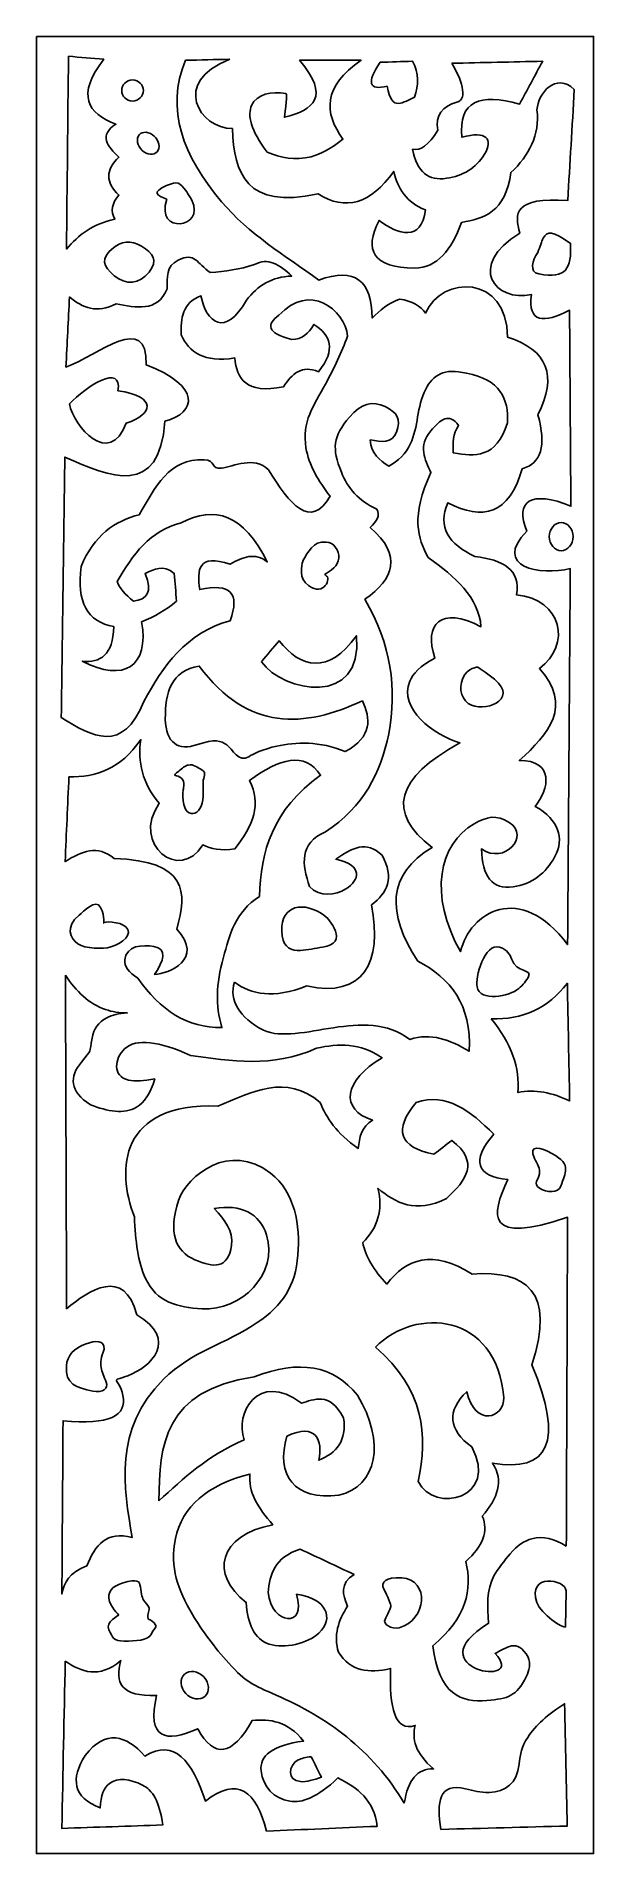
# Model space of a CAD drawing. Header units: centimetres. Extents: x -1.31 to 1.31, y -4.26 to 4.26.
import ezdxf

# ---------------------------------------------------------------- set-up
doc = ezdxf.new("R2010")
doc.units = ezdxf.units.CM
doc.header["$MEASUREMENT"] = 0
doc.layers.add('Layer 1', color=7, linetype='Continuous')

msp = doc.modelspace()

# ---------------------------------------------------------------- linework, layer by layer
at = {"layer": 'Layer 1', "color": 240}
for points, knots in [([(-1.30573, 4.26053), (-1.30573, 4.26053), (1.30573, 4.26053), (1.30573, 4.26053), (1.30573, 4.26053), (1.30573, 4.26053), (1.30573, -4.26053), (1.30573, -4.26053), (1.30573, -4.26053), (1.30573, -4.26053), (-1.30573, -4.26053), (-1.30573, -4.26053), (-1.30573, -4.26053), (-1.30573, -4.26053), (-1.30573, 4.26053), (-1.30573, 4.26053)], [0, 0, 0, 0, 0.2, 0.2, 0.2, 0.2, 0.4, 0.4, 0.4, 0.4, 0.6, 0.6, 0.6, 0.6, 1, 1, 1, 1]), ([(-1.15518, 4.16715), (-1.10004, 4.16248), (-1.04488, 4.15779), (-0.98971, 4.15309), (-0.98971, 4.15309), (-1.11877, 3.98569), (-1.06699, 3.89883), (-0.93297, 3.84855), (-0.93297, 3.84855), (-1.01361, 3.79702), (-0.97475, 3.7455), (-0.91879, 3.69393), (-0.91879, 3.69393), (-0.98227, 3.6346), (-0.98229, 3.57526), (-0.91879, 3.51589), (-0.91879, 3.51589), (-0.95233, 3.47842), (-0.95863, 3.44095), (-0.9377, 3.40344), (-0.9377, 3.40344), (-1.03889, 3.38199), (-1.10888, 3.32948), (-1.16464, 3.26288), (-1.16464, 3.26288), (-1.16147, 3.56432), (-1.15832, 3.86574), (-1.15518, 4.16715)], [0, 0, 0, 0, 0.125, 0.125, 0.125, 0.125, 0.25, 0.25, 0.25, 0.25, 0.375, 0.375, 0.375, 0.375, 0.5, 0.5, 0.5, 0.5, 0.625, 0.625, 0.625, 0.625, 0.75, 0.75, 0.75, 0.75, 1, 1, 1, 1]), ([(-0.39872, 4.15309), (-0.46804, 4.15155), (-0.53739, 4.14998), (-0.60674, 4.14841), (-0.60674, 4.14841), (-0.70299, 3.91886), (-0.61847, 3.69923), (-0.43795, 3.48485), (-0.43795, 3.48485), (-0.31177, 3.33503), (-0.14064, 3.23299), (0.01734, 3.11763), (0.01734, 3.11763), (0.18648, 3.17912), (0.26736, 3.11607), (0.26792, 2.93959), (0.26792, 2.93959), (0.30332, 2.9764), (0.3438, 3.00812), (0.39557, 3.02861), (0.39557, 3.02861), (0.45725, 3.02046), (0.49362, 2.99557), (0.5185, 2.96302), (0.5185, 2.96302), (0.59289, 3.14094), (0.90299, 3.14455), (0.90146, 2.85057), (0.90146, 2.85057), (1.09038, 2.78989), (1.13812, 2.66834), (1.04469, 2.48594), (1.04469, 2.48594), (1.08454, 2.34094), (1.05995, 2.25678), (0.97093, 2.23342), (0.97093, 2.23342), (0.91065, 2.01757), (0.78631, 1.988), (0.62224, 2.07393), (0.62224, 2.07393), (0.57275, 1.96061), (0.62602, 1.87989), (0.74964, 1.82141), (0.74964, 1.82141), (0.88111, 1.80667), (0.96493, 1.75972), (0.9441, 1.64199), (0.9441, 1.64199), (1.15708, 1.62198), (1.20383, 1.40696), (1.05139, 1.29644), (1.05139, 1.29644), (1.20958, 1.12108), (1.09509, 0.9909), (0.95752, 0.8645), (0.95752, 0.8645), (1.12085, 0.86839), (1.09969, 0.72866), (1.03103, 0.65017), (1.03103, 0.65017), (1.14487, 0.58646), (1.16925, 0.49993), (1.12384, 0.41429), (1.12384, 0.41429), (1.0827, 0.33671), (1.01611, 0.28522), (0.92855, 0.27226), (0.92855, 0.27226), (0.82884, 0.2575), (0.78422, 0.32399), (0.78014, 0.45018), (0.78014, 0.45018), (0.88692, 0.37528), (1.01115, 0.50987), (0.91008, 0.57456), (0.91008, 0.57456), (0.84969, 0.61324), (0.80472, 0.60229), (0.74603, 0.56844), (0.74603, 0.56844), (0.58162, 0.47352), (0.53044, 0.23516), (0.68197, -0.03086), (0.68197, -0.03086), (0.72401, 0.15314), (0.96295, 0.29967), (1.18375, 0.00157), (1.18375, 0.00157), (1.18796, 0.58946), (1.1922, 1.17733), (1.19643, 1.76519), (1.19643, 1.76519), (1.0564, 1.73118), (0.83006, 1.77043), (0.99196, 1.94114), (0.99196, 1.94114), (0.93341, 2.08062), (1.01461, 2.13444), (1.19892, 2.05761), (1.19892, 2.05761), (1.19686, 2.36374), (1.19481, 2.66986), (1.19277, 2.97597), (1.19277, 2.97597), (1.07261, 2.91494), (0.99571, 2.91517), (1.01405, 3.05011), (1.01405, 3.05011), (0.84624, 3.01177), (0.70694, 3.18356), (0.96002, 3.33842), (0.96002, 3.33842), (0.93264, 3.42901), (0.93352, 3.5086), (1.18446, 3.49082), (1.18446, 3.49082), (1.19472, 3.66424), (1.20497, 3.83764), (1.21525, 4.01105), (1.21525, 4.01105), (1.12866, 4.09477), (1.04517, 3.99326), (1.04004, 3.91661), (1.04004, 3.91661), (1.05509, 3.79623), (1.00212, 3.70273), (0.91829, 3.62149), (0.91829, 3.62149), (0.89204, 3.43642), (0.79244, 3.40584), (0.68667, 3.38834), (0.68667, 3.38834), (0.64122, 3.25684), (0.57167, 3.17709), (0.46693, 3.17291), (0.46693, 3.17291), (0.27382, 3.17695), (0.22671, 3.256), (0.30063, 3.39719), (0.30063, 3.39719), (0.3901, 3.33088), (0.49886, 3.295), (0.5174, 3.44737), (0.5174, 3.44737), (0.42895, 3.47983), (0.38811, 3.54597), (0.36894, 3.62739), (0.36894, 3.62739), (0.26055, 3.47484), (0.14228, 3.43988), (0.01416, 3.52247), (0.01416, 3.52247), (-0.32171, 3.44833), (-0.37885, 3.61688), (-0.38738, 3.82772), (-0.38738, 3.82772), (-0.53864, 3.82783), (-0.67845, 4.04548), (-0.39872, 4.15309)], [0, 0, 0, 0, 0.0243902, 0.0243902, 0.0243902, 0.0243902, 0.0487805, 0.0487805, 0.0487805, 0.0487805, 0.0731707, 0.0731707, 0.0731707, 0.0731707, 0.097561, 0.097561, 0.097561, 0.097561, 0.1219512, 0.1219512, 0.1219512, 0.1219512, 0.1463415, 0.1463415, 0.1463415, 0.1463415, 0.1707317, 0.1707317, 0.1707317, 0.1707317, 0.195122, 0.195122, 0.195122, 0.195122, 0.2195122, 0.2195122, 0.2195122, 0.2195122, 0.2439024, 0.2439024, 0.2439024, 0.2439024, 0.2682927, 0.2682927, 0.2682927, 0.2682927, 0.2926829, 0.2926829, 0.2926829, 0.2926829, 0.3170732, 0.3170732, 0.3170732, 0.3170732, 0.3414634, 0.3414634, 0.3414634, 0.3414634, 0.3658537, 0.3658537, 0.3658537, 0.3658537, 0.3902439, 0.3902439, 0.3902439, 0.3902439, 0.4146341, 0.4146341, 0.4146341, 0.4146341, 0.4390244, 0.4390244, 0.4390244, 0.4390244, 0.4634146, 0.4634146, 0.4634146, 0.4634146, 0.4878049, 0.4878049, 0.4878049, 0.4878049, 0.5121951, 0.5121951, 0.5121951, 0.5121951, 0.5365854, 0.5365854, 0.5365854, 0.5365854, 0.5609756, 0.5609756, 0.5609756, 0.5609756, 0.5853659, 0.5853659, 0.5853659, 0.5853659, 0.6097561, 0.6097561, 0.6097561, 0.6097561, 0.6341463, 0.6341463, 0.6341463, 0.6341463, 0.6585366, 0.6585366, 0.6585366, 0.6585366, 0.6829268, 0.6829268, 0.6829268, 0.6829268, 0.7073171, 0.7073171, 0.7073171, 0.7073171, 0.7317073, 0.7317073, 0.7317073, 0.7317073, 0.7560976, 0.7560976, 0.7560976, 0.7560976, 0.7804878, 0.7804878, 0.7804878, 0.7804878, 0.804878, 0.804878, 0.804878, 0.804878, 0.8292683, 0.8292683, 0.8292683, 0.8292683, 0.8536585, 0.8536585, 0.8536585, 0.8536585, 0.8780488, 0.8780488, 0.8780488, 0.8780488, 0.902439, 0.902439, 0.902439, 0.902439, 0.9268293, 0.9268293, 0.9268293, 0.9268293, 0.9512195, 0.9512195, 0.9512195, 0.9512195, 1, 1, 1, 1]), ([(-0.07249, 4.14841), (0.02363, 4.14841), (0.11976, 4.14841), (0.21591, 4.14841), (0.21591, 4.14841), (0.03656, 4.02506), (0.04174, 3.90168), (0.13081, 3.77827), (0.13081, 3.77827), (0.07624, 3.73336), (0.02703, 3.70803), (-0.01851, 3.696), (-0.01851, 3.696), (-0.0944, 3.67594), (-0.16014, 3.69277), (-0.22378, 3.71736), (-0.22378, 3.71736), (-0.30291, 3.82072), (-0.31686, 3.89212), (-0.2968, 3.93683), (-0.2968, 3.93683), (-0.27335, 3.98908), (-0.20336, 4.00478), (-0.1367, 3.99238), (-0.1367, 3.99238), (-0.13006, 3.99114), (-0.13204, 3.96122), (-0.14341, 3.88134), (-0.14341, 3.88134), (-0.00469, 3.91466), (0.07202, 3.97801), (-0.07249, 4.14841)], [0, 0, 0, 0, 0.1111111, 0.1111111, 0.1111111, 0.1111111, 0.2222222, 0.2222222, 0.2222222, 0.2222222, 0.3333333, 0.3333333, 0.3333333, 0.3333333, 0.4444444, 0.4444444, 0.4444444, 0.4444444, 0.5555556, 0.5555556, 0.5555556, 0.5555556, 0.6666667, 0.6666667, 0.6666667, 0.6666667, 0.7777778, 0.7777778, 0.7777778, 0.7777778, 1, 1, 1, 1]), ([(0.33884, 4.02659), (0.35811, 3.89993), (0.41617, 3.95576), (0.46649, 3.97505), (0.46649, 3.97505), (0.48554, 4.03129), (0.48873, 4.08754), (0.45704, 4.14372), (0.45704, 4.14372), (0.40659, 4.14218), (0.35616, 4.14061), (0.30574, 4.13904), (0.30574, 4.13904), (0.24062, 4.04392), (0.25164, 4.00644), (0.33884, 4.02659)], [0, 0, 0, 0, 0.2, 0.2, 0.2, 0.2, 0.4, 0.4, 0.4, 0.4, 0.6, 0.6, 0.6, 0.6, 1, 1, 1, 1]), ([(0.64143, 4.13435), (0.78325, 4.13749), (0.92509, 4.14061), (1.06694, 4.14372), (1.06694, 4.14372), (1.03068, 4.07658), (0.99443, 4.00942), (0.9582, 3.94225), (0.9582, 3.94225), (0.77316, 3.99548), (0.67064, 3.95792), (0.6887, 3.78764), (0.6887, 3.78764), (0.80412, 3.82016), (0.83717, 3.77696), (0.79439, 3.70831), (0.79439, 3.70831), (0.75272, 3.64149), (0.69467, 3.60662), (0.61649, 3.59482), (0.61649, 3.59482), (0.53313, 3.58222), (0.47728, 3.62256), (0.45704, 3.73141), (0.45704, 3.73141), (0.49279, 3.72146), (0.53219, 3.75113), (0.57523, 3.82043), (0.57523, 3.82043), (0.56294, 3.8907), (0.597, 3.93333), (0.66511, 3.95165), (0.66511, 3.95165), (0.72049, 3.96655), (0.68285, 4.06438), (0.64143, 4.13435)], [0, 0, 0, 0, 0.1, 0.1, 0.1, 0.1, 0.2, 0.2, 0.2, 0.2, 0.3, 0.3, 0.3, 0.3, 0.4, 0.4, 0.4, 0.4, 0.5, 0.5, 0.5, 0.5, 0.6, 0.6, 0.6, 0.6, 0.7, 0.7, 0.7, 0.7, 0.8, 0.8, 0.8, 0.8, 1, 1, 1, 1]), ([(-0.85521, 4.05606), (-0.82726, 4.05606), (-0.80445, 4.0338), (-0.80445, 4.00648), (-0.80445, 4.00648), (-0.80445, 3.97918), (-0.82726, 3.95692), (-0.85521, 3.95692), (-0.85521, 3.95692), (-0.88316, 3.95692), (-0.90596, 3.97918), (-0.90596, 4.00648), (-0.90596, 4.00648), (-0.90596, 4.0338), (-0.88316, 4.05606), (-0.85521, 4.05606)], [0, 0, 0, 0, 0.2, 0.2, 0.2, 0.2, 0.4, 0.4, 0.4, 0.4, 0.6, 0.6, 0.6, 0.6, 1, 1, 1, 1]), ([(-0.78171, 3.80861), (-0.75376, 3.80071), (-0.73095, 3.772), (-0.73095, 3.74467), (-0.73095, 3.74467), (-0.73095, 3.71737), (-0.75376, 3.70157), (-0.78171, 3.70947), (-0.78171, 3.70947), (-0.80966, 3.71739), (-0.83246, 3.7461), (-0.83246, 3.7734), (-0.83246, 3.7734), (-0.83246, 3.80071), (-0.80966, 3.81653), (-0.78171, 3.80861)], [0, 0, 0, 0, 0.2, 0.2, 0.2, 0.2, 0.4, 0.4, 0.4, 0.4, 0.6, 0.6, 0.6, 0.6, 1, 1, 1, 1]), ([(-0.69409, 3.49708), (-0.75118, 3.32864), (-0.51114, 3.35962), (-0.57753, 3.49169), (-0.57753, 3.49169), (-0.58589, 3.50777), (-0.59378, 3.52043), (-0.60132, 3.53078), (-0.60132, 3.53078), (-0.63663, 3.57934), (-0.64287, 3.58286), (-0.69559, 3.5607), (-0.69559, 3.5607), (-0.76808, 3.53017), (-0.73937, 3.51256), (-0.69409, 3.49708)], [0, 0, 0, 0, 0.2, 0.2, 0.2, 0.2, 0.4, 0.4, 0.4, 0.4, 0.6, 0.6, 0.6, 0.6, 1, 1, 1, 1]), ([(1.04441, 3.24749), (1.01892, 3.20959), (1.00192, 3.15485), (1.04866, 3.14643), (1.04866, 3.14643), (1.17786, 3.12316), (1.20283, 3.1705), (1.19737, 3.2896), (1.19737, 3.2896), (1.11227, 3.34931), (1.08756, 3.34888), (1.06966, 3.31402), (1.06966, 3.31402), (1.06151, 3.29816), (1.05476, 3.27517), (1.04441, 3.24749)], [0, 0, 0, 0, 0.2, 0.2, 0.2, 0.2, 0.4, 0.4, 0.4, 0.4, 0.6, 0.6, 0.6, 0.6, 1, 1, 1, 1]), ([(-1.15061, 3.03918), (-1.15605, 2.92928), (-1.1615, 2.81938), (-1.16697, 2.70947), (-1.16697, 2.70947), (-1.01426, 2.76614), (-0.78471, 2.97259), (-0.79064, 2.72028), (-0.79064, 2.72028), (-0.53144, 2.62106), (-0.55502, 2.49643), (-0.70337, 2.45544), (-0.70337, 2.45544), (-0.72839, 2.0973), (-0.95857, 2.19111), (-1.17243, 2.28788), (-1.17243, 2.28788), (-1.17786, 1.88072), (-1.18332, 1.47353), (-1.18879, 1.06635), (-1.18879, 1.06635), (-1.04395, 0.97594), (-0.9006, 0.89604), (-0.80155, 1.14202), (-0.80155, 1.14202), (-0.71141, 1.30884), (-0.60651, 1.46211), (-0.39794, 1.52037), (-0.39794, 1.52037), (-0.34997, 1.65009), (-0.39725, 1.69875), (-0.53975, 1.66631), (-0.53975, 1.66631), (-0.55396, 1.7602), (-0.54774, 1.83604), (-0.39794, 1.78522), (-0.39794, 1.78522), (-0.33977, 1.81933), (-0.28163, 1.84331), (-0.22341, 1.79603), (-0.22341, 1.79603), (-0.33388, 2.01997), (-0.47124, 2.0621), (-0.62702, 1.9798), (-0.62702, 1.9798), (-0.77258, 1.94443), (-0.85434, 1.82996), (-0.92699, 1.70414), (-0.92699, 1.70414), (-0.91516, 1.67352), (-0.88971, 1.64291), (-0.85063, 1.61226), (-0.85063, 1.61226), (-0.7888, 1.62007), (-0.75815, 1.65317), (-0.79609, 1.74198), (-0.79609, 1.74198), (-0.75353, 1.76208), (-0.71159, 1.78623), (-0.65974, 1.74198), (-0.65974, 1.74198), (-0.65611, 1.69875), (-0.65248, 1.65551), (-0.64883, 1.61226), (-0.64883, 1.61226), (-0.69829, 1.56972), (-0.75397, 1.53954), (-0.81246, 1.51497), (-0.81246, 1.51497), (-0.77584, 1.306), (-0.8953, 1.22882), (-1.09061, 1.3312), (-1.09061, 1.3312), (-1.00584, 1.32223), (-0.94655, 1.35825), (-0.94335, 1.49335), (-0.94335, 1.49335), (-1.06685, 1.515), (-1.11778, 1.60871), (-1.09607, 1.77441), (-1.09607, 1.77441), (-1.03581, 1.92137), (-0.93812, 1.98782), (-0.82336, 2.01763), (-0.82336, 2.01763), (-0.74954, 2.14441), (-0.68412, 2.28378), (-0.51949, 2.27537), (-0.51949, 2.27537), (-0.46322, 2.27255), (-0.49094, 2.23063), (-0.43821, 2.2364), (-0.43821, 2.2364), (-0.38172, 2.24264), (-0.28662, 2.29466), (-0.21796, 2.22843), (-0.21796, 2.22843), (-0.11937, 2.06664), (-0.02153, 1.94499), (0.07111, 2.10411), (0.07111, 2.10411), (0.01524, 2.17614), (-0.02867, 2.25043), (-0.04222, 2.33052), (-0.04222, 2.33052), (-0.06323, 2.45475), (-0.00548, 2.52846), (0.049, 2.63036), (0.049, 2.63036), (0.08911, 2.70538), (0.12516, 2.78041), (0.15292, 2.85541), (0.15292, 2.85541), (0.13786, 2.98015), (-0.02516, 3.10858), (-0.16887, 2.9527), (-0.16887, 2.9527), (-0.22698, 2.91004), (-0.22931, 2.87082), (-0.10888, 2.83919), (-0.10888, 2.83919), (-0.06183, 2.83772), (-0.03006, 2.86667), (-0.00525, 2.90946), (-0.00525, 2.90946), (0.07275, 2.85985), (0.10023, 2.79293), (0.01657, 2.68785), (0.01657, 2.68785), (-0.06118, 2.72046), (-0.10841, 2.67935), (-0.14705, 2.61759), (-0.14705, 2.61759), (-0.32565, 2.58142), (-0.36531, 2.65562), (-0.37613, 2.75271), (-0.37613, 2.75271), (-0.51939, 2.72953), (-0.58976, 2.77873), (-0.62702, 2.86081), (-0.62702, 2.86081), (-0.6297, 2.93878), (-0.62119, 3.01117), (-0.5343, 3.04458), (-0.5343, 3.04458), (-0.51033, 2.91782), (-0.41951, 2.84715), (-0.32159, 3.02296), (-0.32159, 3.02296), (-0.26901, 3.09195), (-0.20055, 3.13394), (-0.10888, 3.13646), (-0.10888, 3.13646), (-0.16479, 3.19053), (-0.22196, 3.2252), (-0.28341, 3.19051), (-0.28341, 3.19051), (-0.35252, 3.16744), (-0.4216, 3.159), (-0.49066, 3.15268), (-0.49066, 3.15268), (-0.55299, 3.19652), (-0.56345, 3.25015), (-0.64186, 3.211), (-0.64186, 3.211), (-0.69871, 3.18257), (-0.69321, 3.12881), (-0.69246, 3.07701), (-0.69246, 3.07701), (-0.7412, 2.96419), (-0.83826, 2.98953), (-0.93245, 3.00675), (-0.93245, 3.00675), (-1.02177, 2.95828), (-1.08925, 2.98784), (-1.15061, 3.03918)], [0, 0, 0, 0, 0.0222222, 0.0222222, 0.0222222, 0.0222222, 0.0444444, 0.0444444, 0.0444444, 0.0444444, 0.0666667, 0.0666667, 0.0666667, 0.0666667, 0.0888889, 0.0888889, 0.0888889, 0.0888889, 0.1111111, 0.1111111, 0.1111111, 0.1111111, 0.1333333, 0.1333333, 0.1333333, 0.1333333, 0.1555556, 0.1555556, 0.1555556, 0.1555556, 0.1777778, 0.1777778, 0.1777778, 0.1777778, 0.2, 0.2, 0.2, 0.2, 0.2222222, 0.2222222, 0.2222222, 0.2222222, 0.2444444, 0.2444444, 0.2444444, 0.2444444, 0.2666667, 0.2666667, 0.2666667, 0.2666667, 0.2888889, 0.2888889, 0.2888889, 0.2888889, 0.3111111, 0.3111111, 0.3111111, 0.3111111, 0.3333333, 0.3333333, 0.3333333, 0.3333333, 0.3555556, 0.3555556, 0.3555556, 0.3555556, 0.3777778, 0.3777778, 0.3777778, 0.3777778, 0.4, 0.4, 0.4, 0.4, 0.4222222, 0.4222222, 0.4222222, 0.4222222, 0.4444444, 0.4444444, 0.4444444, 0.4444444, 0.4666667, 0.4666667, 0.4666667, 0.4666667, 0.4888889, 0.4888889, 0.4888889, 0.4888889, 0.5111111, 0.5111111, 0.5111111, 0.5111111, 0.5333333, 0.5333333, 0.5333333, 0.5333333, 0.5555556, 0.5555556, 0.5555556, 0.5555556, 0.5777778, 0.5777778, 0.5777778, 0.5777778, 0.6, 0.6, 0.6, 0.6, 0.6222222, 0.6222222, 0.6222222, 0.6222222, 0.6444444, 0.6444444, 0.6444444, 0.6444444, 0.6666667, 0.6666667, 0.6666667, 0.6666667, 0.6888889, 0.6888889, 0.6888889, 0.6888889, 0.7111111, 0.7111111, 0.7111111, 0.7111111, 0.7333333, 0.7333333, 0.7333333, 0.7333333, 0.7555556, 0.7555556, 0.7555556, 0.7555556, 0.7777778, 0.7777778, 0.7777778, 0.7777778, 0.8, 0.8, 0.8, 0.8, 0.8222222, 0.8222222, 0.8222222, 0.8222222, 0.8444444, 0.8444444, 0.8444444, 0.8444444, 0.8666667, 0.8666667, 0.8666667, 0.8666667, 0.8888889, 0.8888889, 0.8888889, 0.8888889, 0.9111111, 0.9111111, 0.9111111, 0.9111111, 0.9333333, 0.9333333, 0.9333333, 0.9333333, 0.9555556, 0.9555556, 0.9555556, 0.9555556, 1, 1, 1, 1]), ([(-0.94067, 3.13833), (-0.88487, 3.09195), (-0.82448, 3.09874), (-0.77744, 3.15528), (-0.77744, 3.15528), (-0.73271, 3.209), (-0.76074, 3.2446), (-0.81264, 3.27681), (-0.81264, 3.27681), (-0.86272, 3.30789), (-0.91097, 3.29713), (-0.94502, 3.26894), (-0.94502, 3.26894), (-1.00482, 3.21944), (-0.9951, 3.18366), (-0.94067, 3.13833)], [0, 0, 0, 0, 0.2, 0.2, 0.2, 0.2, 0.4, 0.4, 0.4, 0.4, 0.6, 0.6, 0.6, 0.6, 1, 1, 1, 1]), ([(-0.92345, 2.59897), (-0.7342, 2.57017), (-0.76032, 2.48731), (-0.88421, 2.44729), (-0.88421, 2.44729), (-0.96313, 2.23696), (-1.13025, 2.43088), (-1.15107, 2.53674), (-1.15107, 2.53674), (-1.07254, 2.62039), (-0.90168, 2.73029), (-0.92345, 2.59897)], [0, 0, 0, 0, 0.25, 0.25, 0.25, 0.25, 0.5, 0.5, 0.5, 0.5, 1, 1, 1, 1]), ([(-0.37783, -0.1735), (-0.40239, -0.262), (-0.35709, -0.33754), (-0.24186, -0.40011), (-0.24186, -0.40011), (-0.07132, -0.47338), (0.23381, -0.27987), (0.44415, -0.44299), (0.44415, -0.44299), (0.542, -0.40987), (0.63308, -0.44449), (0.72226, -0.49811), (0.72226, -0.49811), (0.73527, -0.27927), (0.63418, -0.15576), (0.48123, -0.07551), (0.48123, -0.07551), (0.33612, 0.14849), (0.33641, 0.33226), (0.54922, 0.45734), (0.54922, 0.45734), (0.33445, 0.62063), (0.37771, 0.78396), (0.679, 0.94731), (0.679, 0.94731), (0.55564, 0.98673), (0.39109, 1.10463), (0.44451, 1.23754), (0.44451, 1.23754), (0.45798, 1.27107), (0.4908, 1.30765), (0.56158, 1.34541), (0.56158, 1.34541), (0.50785, 1.50419), (0.58885, 1.59093), (0.77789, 1.4924), (0.77789, 1.4924), (0.76777, 1.63049), (0.65644, 1.72673), (0.53067, 1.817), (0.53067, 1.817), (0.48055, 1.90658), (0.44851, 2.01051), (0.54304, 2.21511), (0.54304, 2.21511), (0.51546, 2.27741), (0.48238, 2.33905), (0.54304, 2.41109), (0.54304, 2.41109), (0.58628, 2.46236), (0.62953, 2.49926), (0.67282, 2.43559), (0.67282, 2.43559), (0.64648, 2.39869), (0.64547, 2.35342), (0.6481, 2.30698), (0.6481, 2.30698), (0.74921, 2.29097), (0.84882, 2.28073), (0.90149, 2.44784), (0.90149, 2.44784), (0.90905, 2.563), (0.86558, 2.6513), (0.7099, 2.68058), (0.7099, 2.68058), (0.6053, 2.70831), (0.55206, 2.67043), (0.51912, 2.60661), (0.51912, 2.60661), (0.47528, 2.52172), (0.48534, 2.42881), (0.44659, 2.34852), (0.44659, 2.34852), (0.42496, 2.30368), (0.39119, 2.2694), (0.34527, 2.24573), (0.34527, 2.24573), (0.30196, 2.27217), (0.26345, 2.30344), (0.25874, 2.36822), (0.25874, 2.36822), (0.31117, 2.35853), (0.36222, 2.35136), (0.38127, 2.40388), (0.38127, 2.40388), (0.40433, 2.46758), (0.38599, 2.49483), (0.3285, 2.52423), (0.3285, 2.52423), (0.26991, 2.55417), (0.21429, 2.538), (0.16171, 2.47568), (0.16171, 2.47568), (0.08375, 2.38333), (0.07857, 2.32878), (0.12349, 2.21665), (0.12349, 2.21665), (0.15295, 2.14311), (0.20453, 2.0831), (0.28964, 2.04362), (0.28964, 2.04362), (0.30633, 2.01501), (0.29001, 1.98643), (0.25874, 1.95787), (0.25874, 1.95787), (0.41254, 1.82408), (0.36829, 1.71658), (0.23402, 1.62102), (0.23402, 1.62102), (0.3578, 1.41073), (0.38468, 1.20044), (0.34527, 0.99018), (0.34527, 0.99018), (0.30829, 0.80815), (0.22707, 0.6468), (0.04861, 0.53083), (0.04861, 0.53083), (-0.07535, 0.47611), (-0.06039, 0.37794), (-0.02555, 0.2736), (-0.02555, 0.2736), (0.02205, 0.22408), (0.09566, 0.23293), (0.14448, 0.26266), (0.14448, 0.26266), (0.20797, 0.30131), (0.22962, 0.37528), (0.09806, 0.40221), (0.09806, 0.40221), (0.17015, 0.4549), (0.24223, 0.49206), (0.31436, 0.42059), (0.31436, 0.42059), (0.37278, 0.31515), (0.33964, 0.24374), (0.26492, 0.18785), (0.26492, 0.18785), (0.31772, -0.08273), (0.22574, -0.25038), (-0.03791, -0.19188), (-0.03791, -0.19188), (-0.19548, -0.2539), (-0.29895, -0.23264), (-0.37783, -0.1735)], [0, 0, 0, 0, 0.027027, 0.027027, 0.027027, 0.027027, 0.0540541, 0.0540541, 0.0540541, 0.0540541, 0.0810811, 0.0810811, 0.0810811, 0.0810811, 0.1081081, 0.1081081, 0.1081081, 0.1081081, 0.1351351, 0.1351351, 0.1351351, 0.1351351, 0.1621622, 0.1621622, 0.1621622, 0.1621622, 0.1891892, 0.1891892, 0.1891892, 0.1891892, 0.2162162, 0.2162162, 0.2162162, 0.2162162, 0.2432432, 0.2432432, 0.2432432, 0.2432432, 0.2702703, 0.2702703, 0.2702703, 0.2702703, 0.2972973, 0.2972973, 0.2972973, 0.2972973, 0.3243243, 0.3243243, 0.3243243, 0.3243243, 0.3513514, 0.3513514, 0.3513514, 0.3513514, 0.3783784, 0.3783784, 0.3783784, 0.3783784, 0.4054054, 0.4054054, 0.4054054, 0.4054054, 0.4324324, 0.4324324, 0.4324324, 0.4324324, 0.4594595, 0.4594595, 0.4594595, 0.4594595, 0.4864865, 0.4864865, 0.4864865, 0.4864865, 0.5135135, 0.5135135, 0.5135135, 0.5135135, 0.5405405, 0.5405405, 0.5405405, 0.5405405, 0.5675676, 0.5675676, 0.5675676, 0.5675676, 0.5945946, 0.5945946, 0.5945946, 0.5945946, 0.6216216, 0.6216216, 0.6216216, 0.6216216, 0.6486486, 0.6486486, 0.6486486, 0.6486486, 0.6756757, 0.6756757, 0.6756757, 0.6756757, 0.7027027, 0.7027027, 0.7027027, 0.7027027, 0.7297297, 0.7297297, 0.7297297, 0.7297297, 0.7567568, 0.7567568, 0.7567568, 0.7567568, 0.7837838, 0.7837838, 0.7837838, 0.7837838, 0.8108108, 0.8108108, 0.8108108, 0.8108108, 0.8378378, 0.8378378, 0.8378378, 0.8378378, 0.8648649, 0.8648649, 0.8648649, 0.8648649, 0.8918919, 0.8918919, 0.8918919, 0.8918919, 0.9189189, 0.9189189, 0.9189189, 0.9189189, 0.9459459, 0.9459459, 0.9459459, 0.9459459, 1, 1, 1, 1]), ([(1.15379, 1.98075), (1.18453, 1.98075), (1.20961, 1.95112), (1.20961, 1.9148), (1.20961, 1.9148), (1.20961, 1.8785), (1.18453, 1.84887), (1.15379, 1.84887), (1.15379, 1.84887), (1.12302, 1.84887), (1.09795, 1.8785), (1.09795, 1.9148), (1.09795, 1.9148), (1.09795, 1.95112), (1.12302, 1.98075), (1.15379, 1.98075)], [0, 0, 0, 0, 0.2, 0.2, 0.2, 0.2, 0.4, 0.4, 0.4, 0.4, 0.6, 0.6, 0.6, 0.6, 1, 1, 1, 1]), ([(-0.05627, 1.80114), (-0.05627, 1.80114), (-0.08037, 1.73426), (-0.04422, 1.69843), (-0.04422, 1.69843), (0.03358, 1.62134), (0.0759, 1.71367), (0.05461, 1.72948), (0.05461, 1.72948), (0.03533, 1.74381), (0.05461, 1.73665), (0.08835, 1.7677), (0.08835, 1.7677), (0.10267, 1.78088), (0.1098, 1.79741), (0.11114, 1.81399), (0.11114, 1.81399), (0.11411, 1.85046), (0.08922, 1.88724), (0.0522, 1.88952), (0.0522, 1.88952), (-0.01052, 1.89338), (-0.03108, 1.84394), (-0.05627, 1.80114)], [0, 0, 0, 0, 0.1428571, 0.1428571, 0.1428571, 0.1428571, 0.2857143, 0.2857143, 0.2857143, 0.2857143, 0.4285714, 0.4285714, 0.4285714, 0.4285714, 0.5714286, 0.5714286, 0.5714286, 0.5714286, 0.7142857, 0.7142857, 0.7142857, 0.7142857, 1, 1, 1, 1]), ([(-0.25122, 1.32837), (-0.22347, 1.36112), (-0.19571, 1.39387), (-0.16794, 1.42664), (-0.16794, 1.42664), (-0.06829, 1.29857), (0.06396, 1.26493), (0.19376, 1.44992), (0.19376, 1.44992), (0.22699, 1.11356), (-0.14953, 1.18392), (-0.25122, 1.32837)], [0, 0, 0, 0, 0.25, 0.25, 0.25, 0.25, 0.5, 0.5, 0.5, 0.5, 1, 1, 1, 1]), ([(-0.70141, 1.0594), (-0.69844, 0.94789), (-0.64166, 0.90809), (-0.55067, 0.93986), (-0.55067, 0.93986), (-0.47067, 0.96781), (-0.44068, 0.95779), (-0.4127, 0.93812), (-0.4127, 0.93812), (-0.38796, 0.92074), (-0.35618, 0.85089), (-0.31012, 0.88277), (-0.31012, 0.88277), (-0.29271, 0.89482), (-0.24452, 0.91802), (-0.17811, 0.93279), (-0.17811, 0.93279), (-0.09271, 0.95179), (0.02279, 0.95694), (0.14172, 0.90682), (0.14172, 0.90682), (0.27032, 0.97775), (0.26067, 1.06005), (0.22239, 1.14475), (0.22239, 1.14475), (-0.04989, 1.01898), (-0.31208, 0.99858), (-0.54267, 1.30768), (-0.54267, 1.30768), (-0.674, 1.28637), (-0.70214, 1.18419), (-0.70141, 1.0594)], [0, 0, 0, 0, 0.1111111, 0.1111111, 0.1111111, 0.1111111, 0.2222222, 0.2222222, 0.2222222, 0.2222222, 0.3333333, 0.3333333, 0.3333333, 0.3333333, 0.4444444, 0.4444444, 0.4444444, 0.4444444, 0.5555556, 0.5555556, 0.5555556, 0.5555556, 0.6666667, 0.6666667, 0.6666667, 0.6666667, 0.7777778, 0.7777778, 0.7777778, 0.7777778, 1, 1, 1, 1]), ([(0.76407, 1.30289), (0.76407, 1.30289), (0.75656, 1.30661), (0.81664, 1.26568), (0.81664, 1.26568), (0.9702, 1.16106), (0.81199, 1.09211), (0.73404, 1.12429), (0.73404, 1.12429), (0.68898, 1.1429), (0.67021, 1.19871), (0.69274, 1.2508), (0.69274, 1.2508), (0.71526, 1.30289), (0.76407, 1.30289), (0.76407, 1.30289)], [0, 0, 0, 0, 0.2, 0.2, 0.2, 0.2, 0.4, 0.4, 0.4, 0.4, 0.6, 0.6, 0.6, 0.6, 1, 1, 1, 1]), ([(-1.15308, 0.7888), (-1.02849, 0.78595), (-0.91207, 0.82353), (-0.81613, 0.96286), (-0.81613, 0.96286), (-0.83154, 0.85899), (-0.81035, 0.75884), (-0.7301, 0.66447), (-0.7301, 0.66447), (-0.86506, 0.46969), (-0.63151, 0.29249), (-0.52578, 0.46909), (-0.52578, 0.46909), (-0.4864, 0.4525), (-0.44345, 0.43945), (-0.37523, 0.45133), (-0.37523, 0.45133), (-0.2898, 0.55792), (-0.24917, 0.6645), (-0.30712, 0.77104), (-0.30712, 0.77104), (-0.16675, 0.87468), (-0.04727, 0.91021), (0.02624, 0.79591), (0.02624, 0.79591), (-0.20007, 0.63463), (-0.25439, 0.43628), (-0.26052, 0.22754), (-0.26052, 0.22754), (-0.37421, 0.15597), (-0.40202, 0.04207), (-0.42891, -0.05697), (-0.42891, -0.05697), (-0.46503, -0.19008), (-0.46693, -0.27814), (-0.43617, -0.38701), (-0.43617, -0.38701), (-0.59808, -0.39054), (-0.72595, -0.30408), (-0.83047, -0.15611), (-0.83047, -0.15611), (-0.87446, -0.12728), (-0.89488, -0.09843), (-0.89169, -0.06961), (-0.89169, -0.06961), (-0.88422, -0.002), (-0.80848, 0.00267), (-0.75516, -0.00685), (-0.75516, -0.00685), (-0.68931, -0.01861), (-0.70935, -0.07298), (-0.75161, -0.13835), (-0.75161, -0.13835), (-0.68545, -0.13487), (-0.51681, -0.0679), (-0.64766, 0.07479), (-0.64766, 0.07479), (-0.59811, 0.24556), (-0.59774, 0.3961), (-0.94159, 0.40515), (-0.94159, 0.40515), (-1.01809, 0.47177), (-1.09455, 0.4385), (-1.171, 0.39094), (-1.171, 0.39094), (-1.16502, 0.52357), (-1.15905, 0.65619), (-1.15308, 0.7888)], [0, 0, 0, 0, 0.0555556, 0.0555556, 0.0555556, 0.0555556, 0.1111111, 0.1111111, 0.1111111, 0.1111111, 0.1666667, 0.1666667, 0.1666667, 0.1666667, 0.2222222, 0.2222222, 0.2222222, 0.2222222, 0.2777778, 0.2777778, 0.2777778, 0.2777778, 0.3333333, 0.3333333, 0.3333333, 0.3333333, 0.3888889, 0.3888889, 0.3888889, 0.3888889, 0.4444444, 0.4444444, 0.4444444, 0.4444444, 0.5, 0.5, 0.5, 0.5, 0.5555556, 0.5555556, 0.5555556, 0.5555556, 0.6111111, 0.6111111, 0.6111111, 0.6111111, 0.6666667, 0.6666667, 0.6666667, 0.6666667, 0.7222222, 0.7222222, 0.7222222, 0.7222222, 0.7777778, 0.7777778, 0.7777778, 0.7777778, 0.8333333, 0.8333333, 0.8333333, 0.8333333, 0.8888889, 0.8888889, 0.8888889, 0.8888889, 1, 1, 1, 1]), ([(-0.63307, 0.78724), (-0.62357, 0.78165), (-0.61515, 0.77254), (-0.61515, 0.75786), (-0.61515, 0.75786), (-0.61515, 0.72428), (-0.61955, 0.73158), (-0.61955, 0.69655), (-0.61955, 0.69655), (-0.61955, 0.57964), (-0.52408, 0.59892), (-0.52408, 0.698), (-0.52408, 0.698), (-0.52408, 0.72428), (-0.52408, 0.74325), (-0.52408, 0.76514), (-0.52408, 0.76514), (-0.52408, 0.78704), (-0.50499, 0.80748), (-0.52995, 0.82062), (-0.52995, 0.82062), (-0.55492, 0.83376), (-0.56815, 0.84835), (-0.59312, 0.84397), (-0.59312, 0.84397), (-0.60653, 0.84163), (-0.62464, 0.82786), (-0.63851, 0.81564), (-0.63851, 0.81564), (-0.67051, 0.78744), (-0.65793, 0.80189), (-0.63307, 0.78724)], [0, 0, 0, 0, 0.1111111, 0.1111111, 0.1111111, 0.1111111, 0.2222222, 0.2222222, 0.2222222, 0.2222222, 0.3333333, 0.3333333, 0.3333333, 0.3333333, 0.4444444, 0.4444444, 0.4444444, 0.4444444, 0.5555556, 0.5555556, 0.5555556, 0.5555556, 0.6666667, 0.6666667, 0.6666667, 0.6666667, 0.7777778, 0.7777778, 0.7777778, 0.7777778, 1, 1, 1, 1]), ([(-1.00489, 0.176), (-0.98326, 0.13017), (-0.98964, 0.09643), (-0.99071, 0.10301), (-0.99071, 0.10301), (-0.99205, 0.11125), (-0.91517, 0.11126), (-0.88716, 0.08508), (-0.88716, 0.08508), (-0.85117, 0.05144), (-0.89878, 0.0092), (-0.95672, -0.00936), (-0.95672, -0.00936), (-0.99079, -0.02026), (-1.07918, -0.01722), (-1.11072, 0.00485), (-1.11072, 0.00485), (-1.14835, 0.03123), (-1.17212, 0.08324), (-1.10572, 0.14034), (-1.10572, 0.14034), (-1.08508, 0.15453), (-1.02594, 0.2206), (-1.00489, 0.176)], [0, 0, 0, 0, 0.1428571, 0.1428571, 0.1428571, 0.1428571, 0.2857143, 0.2857143, 0.2857143, 0.2857143, 0.4285714, 0.4285714, 0.4285714, 0.4285714, 0.5714286, 0.5714286, 0.5714286, 0.5714286, 0.7142857, 0.7142857, 0.7142857, 0.7142857, 1, 1, 1, 1]), ([(-0.15373, 0.04303), (-0.17267, 0.17484), (-0.07353, 0.21143), (0.03041, 0.1474), (0.03041, 0.1474), (0.059, 0.12981), (0.08166, 0.10244), (0.0953, 0.06548), (0.0953, 0.06548), (0.10763, 0.03203), (0.09951, -0.00054), (0.03472, -0.01046), (0.03472, -0.01046), (0.00238, -0.01543), (-0.03518, -0.02371), (-0.06809, -0.02519), (-0.06809, -0.02519), (-0.11037, -0.02711), (-0.14539, -0.01506), (-0.15373, 0.04303)], [0, 0, 0, 0, 0.1666667, 0.1666667, 0.1666667, 0.1666667, 0.3333333, 0.3333333, 0.3333333, 0.3333333, 0.5, 0.5, 0.5, 0.5, 0.6666667, 0.6666667, 0.6666667, 0.6666667, 1, 1, 1, 1]), ([(0.86537, -0.01037), (0.90254, -0.02277), (0.91308, -0.04482), (0.92056, -0.06543), (0.92056, -0.06543), (0.94533, -0.13375), (1.01892, -0.11128), (1.00061, -0.14763), (1.00061, -0.14763), (0.99109, -0.16655), (0.97456, -0.18727), (0.95474, -0.20414), (0.95474, -0.20414), (0.91163, -0.2408), (0.77149, -0.26876), (0.76013, -0.19554), (0.76013, -0.19554), (0.75431, -0.17633), (0.76295, -0.12415), (0.78189, -0.07969), (0.78189, -0.07969), (0.80082, -0.03527), (0.83003, 0.00143), (0.86537, -0.01037)], [0, 0, 0, 0, 0.1428571, 0.1428571, 0.1428571, 0.1428571, 0.2857143, 0.2857143, 0.2857143, 0.2857143, 0.4285714, 0.4285714, 0.4285714, 0.4285714, 0.5714286, 0.5714286, 0.5714286, 0.5714286, 0.7142857, 0.7142857, 0.7142857, 0.7142857, 1, 1, 1, 1]), ([(-1.16957, -0.14156), (-1.11994, -0.21732), (-1.06008, -0.27594), (-0.98128, -0.30264), (-0.98128, -0.30264), (-0.95045, -0.31308), (-0.9167, -0.31866), (-0.87953, -0.31844), (-0.87953, -0.31844), (-0.91903, -0.32077), (-0.95089, -0.32864), (-0.97582, -0.3415), (-0.97582, -0.3415), (-1.01467, -0.36157), (-1.03669, -0.39384), (-1.04459, -0.4362), (-1.04459, -0.4362), (-1.05849, -0.5108), (-1.04369, -0.48698), (-1.09442, -0.54879), (-1.09442, -0.54879), (-1.151, -0.61771), (-1.15178, -0.68506), (-1.05244, -0.74959), (-1.05244, -0.74959), (-0.97189, -0.77862), (-0.89507, -0.79632), (-0.83585, -0.76023), (-0.83585, -0.76023), (-0.80031, -0.73858), (-0.77109, -0.69754), (-0.75124, -0.62798), (-0.75124, -0.62798), (-0.80182, -0.6375), (-0.84312, -0.63974), (-0.87322, -0.63325), (-0.87322, -0.63325), (-0.95177, -0.61631), (-0.93872, -0.53017), (-0.89264, -0.48716), (-0.89264, -0.48716), (-0.83762, -0.43574), (-0.73021, -0.45161), (-0.58391, -0.51743), (-0.58391, -0.51743), (-0.39298, -0.54502), (-0.20286, -0.57735), (0.00733, -0.48427), (0.00733, -0.48427), (0.10949, -0.46084), (0.21173, -0.45801), (0.3141, -0.52849), (0.3141, -0.52849), (0.13378, -0.63505), (0.11494, -0.77173), (0.26948, -0.82144), (0.26948, -0.82144), (0.218, -0.85326), (0.20734, -0.90243), (0.20255, -0.9541), (0.20255, -0.9541), (0.10025, -0.88221), (0.05329, -0.81036), (0.02406, -0.73853), (0.02406, -0.73853), (-0.13587, -0.60146), (-0.29575, -0.68936), (-0.45562, -0.75511), (-0.45562, -0.75511), (-0.91574, -0.73888), (-0.93316, -1.0526), (-0.84606, -1.2747), (-0.84606, -1.2747), (-0.84198, -1.38707), (-0.82896, -1.48848), (-0.79422, -1.56323), (-0.79422, -1.56323), (-0.74232, -1.67497), (-0.64325, -1.6993), (-0.52997, -1.70589), (-0.52997, -1.70589), (-0.34643, -1.71657), (-0.17054, -1.54309), (-0.22744, -1.3586), (-0.22744, -1.3586), (-0.25773, -1.26041), (-0.34859, -1.21268), (-0.47235, -1.236), (-0.47235, -1.236), (-0.42226, -1.28877), (-0.38192, -1.34337), (-0.39136, -1.4074), (-0.39136, -1.4074), (-0.40799, -1.52023), (-0.47357, -1.51438), (-0.56317, -1.47563), (-0.56317, -1.47563), (-0.65626, -1.43533), (-0.68797, -1.34735), (-0.63969, -1.19731), (-0.63969, -1.19731), (-0.59803, -1.08056), (-0.40051, -0.92077), (-0.20819, -1.06944), (-0.20819, -1.06944), (-0.09295, -1.1585), (-0.06912, -1.31561), (-0.08032, -1.45467), (-0.08032, -1.45467), (-0.09194, -1.5988), (-0.15235, -1.69065), (-0.27049, -1.77079), (-0.27049, -1.77079), (-0.42076, -1.87271), (-0.57536, -1.9025), (-0.71025, -2.03651), (-0.71025, -2.03651), (-0.94603, -2.2707), (-0.89543, -2.54588), (-0.85722, -2.77817), (-0.85722, -2.77817), (-0.97557, -2.74487), (-1.03087, -2.81403), (-1.06917, -2.91083), (-1.06917, -2.91083), (-1.15382, -2.94145), (-1.17462, -2.99109), (-1.1863, -3.04349), (-1.1863, -3.04349), (-1.18443, -2.77263), (-1.18258, -2.50178), (-1.18072, -2.23095), (-1.18072, -2.23095), (-0.96183, -2.25139), (-0.87985, -2.20657), (-0.90028, -2.11285), (-0.90028, -2.11285), (-0.92064, -2.01945), (-0.96647, -2.0515), (-0.87781, -2.01939), (-0.87781, -2.01939), (-0.76715, -1.97929), (-0.63871, -1.85084), (-0.8349, -1.73348), (-0.8349, -1.73348), (-0.89331, -1.50803), (-1.06047, -1.61843), (-1.16399, -1.70584), (-1.16399, -1.70584), (-1.16586, -1.1844), (-1.16771, -0.66298), (-1.16957, -0.14156)], [0, 0, 0, 0, 0.025641, 0.025641, 0.025641, 0.025641, 0.0512821, 0.0512821, 0.0512821, 0.0512821, 0.0769231, 0.0769231, 0.0769231, 0.0769231, 0.1025641, 0.1025641, 0.1025641, 0.1025641, 0.1282051, 0.1282051, 0.1282051, 0.1282051, 0.1538462, 0.1538462, 0.1538462, 0.1538462, 0.1794872, 0.1794872, 0.1794872, 0.1794872, 0.2051282, 0.2051282, 0.2051282, 0.2051282, 0.2307692, 0.2307692, 0.2307692, 0.2307692, 0.2564103, 0.2564103, 0.2564103, 0.2564103, 0.2820513, 0.2820513, 0.2820513, 0.2820513, 0.3076923, 0.3076923, 0.3076923, 0.3076923, 0.3333333, 0.3333333, 0.3333333, 0.3333333, 0.3589744, 0.3589744, 0.3589744, 0.3589744, 0.3846154, 0.3846154, 0.3846154, 0.3846154, 0.4102564, 0.4102564, 0.4102564, 0.4102564, 0.4358974, 0.4358974, 0.4358974, 0.4358974, 0.4615385, 0.4615385, 0.4615385, 0.4615385, 0.4871795, 0.4871795, 0.4871795, 0.4871795, 0.5128205, 0.5128205, 0.5128205, 0.5128205, 0.5384615, 0.5384615, 0.5384615, 0.5384615, 0.5641026, 0.5641026, 0.5641026, 0.5641026, 0.5897436, 0.5897436, 0.5897436, 0.5897436, 0.6153846, 0.6153846, 0.6153846, 0.6153846, 0.6410256, 0.6410256, 0.6410256, 0.6410256, 0.6666667, 0.6666667, 0.6666667, 0.6666667, 0.6923077, 0.6923077, 0.6923077, 0.6923077, 0.7179487, 0.7179487, 0.7179487, 0.7179487, 0.7435897, 0.7435897, 0.7435897, 0.7435897, 0.7692308, 0.7692308, 0.7692308, 0.7692308, 0.7948718, 0.7948718, 0.7948718, 0.7948718, 0.8205128, 0.8205128, 0.8205128, 0.8205128, 0.8461538, 0.8461538, 0.8461538, 0.8461538, 0.8717949, 0.8717949, 0.8717949, 0.8717949, 0.8974359, 0.8974359, 0.8974359, 0.8974359, 0.9230769, 0.9230769, 0.9230769, 0.9230769, 0.9487179, 0.9487179, 0.9487179, 0.9487179, 1, 1, 1, 1]), ([(0.82568, -0.34557), (0.91963, -0.4611), (0.96127, -0.57663), (0.95059, -0.6922), (0.95059, -0.6922), (1.03146, -0.67329), (1.11236, -0.69333), (1.19329, -0.7311), (1.19329, -0.7311), (1.18971, -0.54717), (1.18614, -0.36324), (1.18259, -0.17934), (1.18259, -0.17934), (1.09215, -0.29609), (0.97317, -0.3515), (0.82568, -0.34557)], [0, 0, 0, 0, 0.2, 0.2, 0.2, 0.2, 0.4, 0.4, 0.4, 0.4, 0.6, 0.6, 0.6, 0.6, 1, 1, 1, 1]), ([(1.17763, -2.81934), (1.1796, -2.30517), (1.1816, -1.79097), (1.18359, -1.27676), (1.18359, -1.27676), (0.8008, -1.40559), (0.82313, -1.27133), (0.90328, -1.09945), (0.90328, -1.09945), (0.7542, -1.08371), (0.73235, -1.01279), (0.83768, -0.88669), (0.83768, -0.88669), (0.7284, -0.77813), (0.61514, -0.68932), (0.47388, -0.73893), (0.47388, -0.73893), (0.36654, -0.86701), (0.39438, -0.94778), (0.55737, -0.98125), (0.55737, -0.98125), (0.58522, -0.95958), (0.61304, -0.93792), (0.64087, -0.91624), (0.64087, -0.91624), (0.77265, -1.01676), (0.70881, -1.10344), (0.61701, -1.18811), (0.61701, -1.18811), (0.46978, -1.26137), (0.37839, -1.21002), (0.29496, -1.14083), (0.29496, -1.14083), (0.31883, -1.24132), (0.29499, -1.32605), (0.22339, -1.39497), (0.22339, -1.39497), (0.23733, -1.46), (0.2751, -1.52503), (0.33671, -1.59001), (0.33671, -1.59001), (0.42816, -1.47082), (0.54946, -1.42553), (0.73629, -1.54273), (0.73629, -1.54273), (0.98982, -1.52596), (1.129, -1.6225), (1.0166, -1.96826), (1.0166, -1.96826), (1.1682, -2.33325), (1.09367, -2.47413), (0.83172, -2.42927), (0.83172, -2.42927), (0.88742, -2.51204), (0.85562, -2.59478), (0.784, -2.6775), (0.784, -2.6775), (0.81384, -2.74847), (0.78801, -2.81934), (0.70647, -2.89027), (0.70647, -2.89027), (0.73833, -3.02227), (0.71051, -3.15424), (0.55141, -3.28626), (0.55141, -3.28626), (0.58123, -3.51447), (0.68401, -3.55292), (0.8057, -3.54225), (0.8057, -3.54225), (0.90554, -3.53351), (0.94327, -3.52346), (0.9899, -3.43103), (0.9899, -3.43103), (1.00531, -3.40051), (1.01074, -3.36996), (0.99871, -3.33945), (0.99871, -3.33945), (0.94706, -3.24524), (0.89536, -3.29817), (0.84364, -3.32172), (0.84364, -3.32172), (0.92351, -3.40544), (0.82832, -3.42352), (0.75703, -3.39393), (0.75703, -3.39393), (0.68574, -3.36431), (0.63834, -3.28699), (0.81382, -3.17987), (0.81382, -3.17987), (0.80596, -3.1014), (0.80452, -3.0248), (0.83851, -2.9586), (0.83851, -2.9586), (0.85604, -2.92443), (0.89003, -2.88489), (0.91504, -2.8545), (0.91504, -2.8545), (0.94767, -2.81489), (0.98153, -2.79339), (1.01637, -2.7841), (1.01637, -2.7841), (1.06839, -2.77024), (1.1219, -2.78244), (1.17763, -2.81934)], [0, 0, 0, 0, 0.037037, 0.037037, 0.037037, 0.037037, 0.0740741, 0.0740741, 0.0740741, 0.0740741, 0.1111111, 0.1111111, 0.1111111, 0.1111111, 0.1481481, 0.1481481, 0.1481481, 0.1481481, 0.1851852, 0.1851852, 0.1851852, 0.1851852, 0.2222222, 0.2222222, 0.2222222, 0.2222222, 0.2592593, 0.2592593, 0.2592593, 0.2592593, 0.2962963, 0.2962963, 0.2962963, 0.2962963, 0.3333333, 0.3333333, 0.3333333, 0.3333333, 0.3703704, 0.3703704, 0.3703704, 0.3703704, 0.4074074, 0.4074074, 0.4074074, 0.4074074, 0.4444444, 0.4444444, 0.4444444, 0.4444444, 0.4814815, 0.4814815, 0.4814815, 0.4814815, 0.5185185, 0.5185185, 0.5185185, 0.5185185, 0.5555556, 0.5555556, 0.5555556, 0.5555556, 0.5925926, 0.5925926, 0.5925926, 0.5925926, 0.6296296, 0.6296296, 0.6296296, 0.6296296, 0.6666667, 0.6666667, 0.6666667, 0.6666667, 0.7037037, 0.7037037, 0.7037037, 0.7037037, 0.7407407, 0.7407407, 0.7407407, 0.7407407, 0.7777778, 0.7777778, 0.7777778, 0.7777778, 0.8148148, 0.8148148, 0.8148148, 0.8148148, 0.8518519, 0.8518519, 0.8518519, 0.8518519, 0.8888889, 0.8888889, 0.8888889, 0.8888889, 0.9259259, 0.9259259, 0.9259259, 0.9259259, 1, 1, 1, 1]), ([(1.05155, -1.13968), (1.08673, -1.16485), (1.14019, -1.16206), (1.15145, -1.13129), (1.15145, -1.13129), (1.16389, -1.09731), (1.17426, -1.07313), (1.17464, -1.05252), (1.17464, -1.05252), (1.17514, -1.02601), (1.15916, -1.00537), (1.10986, -0.97731), (1.10986, -0.97731), (1.05805, -0.94782), (0.99662, -0.93234), (1.02904, -1.00123), (1.02904, -1.00123), (1.03562, -1.01302), (1.04127, -1.02469), (1.04591, -1.03516), (1.04591, -1.03516), (1.05249, -1.05003), (1.05354, -1.06216), (1.05206, -1.07243), (1.05206, -1.07243), (1.04762, -1.10322), (1.02037, -1.11737), (1.05155, -1.13968)], [0, 0, 0, 0, 0.125, 0.125, 0.125, 0.125, 0.25, 0.25, 0.25, 0.25, 0.375, 0.375, 0.375, 0.375, 0.5, 0.5, 0.5, 0.5, 0.625, 0.625, 0.625, 0.625, 0.75, 0.75, 0.75, 0.75, 1, 1, 1, 1]), ([(0.28336, -1.88531), (0.51439, -2.08509), (0.52938, -2.29873), (0.48386, -2.51631), (0.48386, -2.51631), (0.55927, -2.66966), (0.86503, -2.59322), (0.73449, -2.35358), (0.73449, -2.35358), (0.62418, -2.27165), (0.61636, -2.18529), (0.71109, -2.09452), (0.71109, -2.09452), (0.75052, -2.2647), (0.88802, -2.21836), (0.88487, -2.12111), (0.88487, -2.12111), (0.84992, -1.72195), (0.47031, -1.69584), (0.28336, -1.88531)], [0, 0, 0, 0, 0.1666667, 0.1666667, 0.1666667, 0.1666667, 0.3333333, 0.3333333, 0.3333333, 0.3333333, 0.5, 0.5, 0.5, 0.5, 0.6666667, 0.6666667, 0.6666667, 0.6666667, 1, 1, 1, 1]), ([(-0.97804, -2.05058), (-0.96699, -2.07783), (-0.99431, -2.10143), (-1.04153, -2.09166), (-1.04153, -2.09166), (-1.11935, -2.07555), (-1.1711, -2.05897), (-1.16485, -1.9737), (-1.16485, -1.9737), (-1.16122, -1.92431), (-1.13026, -1.89162), (-1.07303, -1.87003), (-1.07303, -1.87003), (-1.02975, -1.85372), (-0.9851, -1.85243), (-0.98835, -1.89454), (-0.98835, -1.89454), (-1.00267, -1.93309), (-1.00577, -1.95805), (-1.00247, -1.98041), (-1.00247, -1.98041), (-0.99916, -2.00275), (-0.98943, -2.02248), (-0.97804, -2.05058)], [0, 0, 0, 0, 0.1428571, 0.1428571, 0.1428571, 0.1428571, 0.2857143, 0.2857143, 0.2857143, 0.2857143, 0.4285714, 0.4285714, 0.4285714, 0.4285714, 0.5714286, 0.5714286, 0.5714286, 0.5714286, 0.7142857, 0.7142857, 0.7142857, 0.7142857, 1, 1, 1, 1]), ([(-0.73165, -2.60613), (-0.61663, -2.50143), (-0.50537, -2.39497), (-0.33147, -2.31942), (-0.33147, -2.31942), (-0.37831, -2.19708), (-0.26649, -1.99573), (-0.06379, -2.14793), (-0.06379, -2.14793), (-0.00635, -2.13334), (0.06941, -2.09059), (0.13359, -2.2176), (0.13359, -2.2176), (0.15002, -2.32279), (0.10179, -2.3822), (0.01733, -2.41588), (0.01733, -2.41588), (0.03872, -2.32354), (0.00455, -2.23669), (-0.13139, -2.30334), (-0.13139, -2.30334), (-0.18525, -2.48209), (-0.09735, -2.60837), (0.11196, -2.57934), (0.11196, -2.57934), (0.29023, -2.53934), (0.3326, -2.33234), (0.19848, -2.11042), (0.19848, -2.11042), (0.08763, -1.9711), (-0.07373, -1.94253), (-0.28551, -2.02467), (-0.28551, -2.02467), (-0.71135, -2.0907), (-0.72811, -2.34537), (-0.73165, -2.60613)], [0, 0, 0, 0, 0.1, 0.1, 0.1, 0.1, 0.2, 0.2, 0.2, 0.2, 0.3, 0.3, 0.3, 0.3, 0.4, 0.4, 0.4, 0.4, 0.5, 0.5, 0.5, 0.5, 0.6, 0.6, 0.6, 0.6, 0.7, 0.7, 0.7, 0.7, 0.8, 0.8, 0.8, 0.8, 1, 1, 1, 1]), ([(0.41836, -4.0243), (0.43547, -3.91405), (0.48111, -3.86033), (0.55532, -3.86313), (0.55532, -3.86313), (0.46896, -3.78894), (0.45327, -3.7225), (0.46972, -3.65955), (0.46972, -3.65955), (0.37339, -3.69142), (0.34774, -3.57548), (0.35417, -3.39235), (0.35417, -3.39235), (0.25289, -3.41642), (0.16588, -3.40513), (0.11021, -3.31601), (0.11021, -3.31601), (0.08599, -3.23758), (0.10881, -3.16689), (0.15301, -3.0997), (0.15301, -3.0997), (0.12865, -3.04597), (0.11573, -2.99365), (0.18297, -2.95125), (0.18297, -2.95125), (0.09881, -2.91167), (0.01464, -2.87209), (-0.06954, -2.8325), (-0.06954, -2.8325), (-0.19106, -2.872), (-0.21235, -2.95121), (-0.21933, -3.03608), (-0.21933, -3.03608), (-0.20388, -3.18996), (-0.03651, -3.20585), (-0.08666, -3.04456), (-0.08666, -3.04456), (0.05716, -3.06265), (0.0897, -3.15967), (0.01865, -3.22593), (0.01865, -3.22593), (-0.03542, -3.27633), (-0.14355, -3.30089), (-0.21411, -3.27796), (-0.21411, -3.27796), (-0.28668, -3.25433), (-0.31616, -3.18189), (-0.32205, -3.08273), (-0.32205, -3.08273), (-0.49293, -2.95197), (-0.45355, -2.76825), (-0.19793, -2.71798), (-0.19793, -2.71798), (-0.26854, -2.63882), (-0.31417, -2.55966), (-0.30493, -2.48047), (-0.30493, -2.48047), (-0.50576, -2.53181), (-0.62203, -2.63282), (-0.65367, -2.78353), (-0.65367, -2.78353), (-0.68241, -2.92037), (-0.64242, -3.02149), (-0.57422, -3.13859), (-0.57422, -3.13859), (-0.52921, -3.2159), (-0.47223, -3.29203), (-0.40428, -3.36705), (-0.40428, -3.36705), (-0.32213, -3.45781), (-0.29109, -3.46987), (-0.1825, -3.51697), (-0.1825, -3.51697), (-0.06266, -3.56897), (0.04905, -3.63276), (0.14903, -3.71339), (0.14903, -3.71339), (0.25269, -3.79699), (0.3438, -3.89875), (0.41836, -4.0243)], [0, 0, 0, 0, 0.047619, 0.047619, 0.047619, 0.047619, 0.0952381, 0.0952381, 0.0952381, 0.0952381, 0.1428571, 0.1428571, 0.1428571, 0.1428571, 0.1904762, 0.1904762, 0.1904762, 0.1904762, 0.2380952, 0.2380952, 0.2380952, 0.2380952, 0.2857143, 0.2857143, 0.2857143, 0.2857143, 0.3333333, 0.3333333, 0.3333333, 0.3333333, 0.3809524, 0.3809524, 0.3809524, 0.3809524, 0.4285714, 0.4285714, 0.4285714, 0.4285714, 0.4761905, 0.4761905, 0.4761905, 0.4761905, 0.5238095, 0.5238095, 0.5238095, 0.5238095, 0.5714286, 0.5714286, 0.5714286, 0.5714286, 0.6190476, 0.6190476, 0.6190476, 0.6190476, 0.6666667, 0.6666667, 0.6666667, 0.6666667, 0.7142857, 0.7142857, 0.7142857, 0.7142857, 0.7619048, 0.7619048, 0.7619048, 0.7619048, 0.8095238, 0.8095238, 0.8095238, 0.8095238, 0.8571429, 0.8571429, 0.8571429, 0.8571429, 0.9047619, 0.9047619, 0.9047619, 0.9047619, 1, 1, 1, 1]), ([(-0.91886, -3.14182), (-0.91886, -3.14182), (-0.98462, -3.1744), (-0.96613, -3.21106), (-0.96613, -3.21106), (-0.94763, -3.24772), (-0.94558, -3.26401), (-0.8942, -3.26401), (-0.8942, -3.26401), (-0.84283, -3.26401), (-0.78118, -3.26197), (-0.7668, -3.22939), (-0.7668, -3.22939), (-0.75241, -3.19681), (-0.73392, -3.20088), (-0.75447, -3.17848), (-0.75447, -3.17848), (-0.77502, -3.15608), (-0.78324, -3.17033), (-0.78324, -3.14386), (-0.78324, -3.14386), (-0.78324, -3.11738), (-0.7668, -3.11331), (-0.7894, -3.08887), (-0.7894, -3.08887), (-0.81201, -3.06444), (-0.80995, -3.05629), (-0.81612, -3.02167), (-0.81612, -3.02167), (-0.82228, -2.98705), (-0.82023, -2.9728), (-0.87777, -2.98502), (-0.87777, -2.98502), (-0.9353, -2.99723), (-0.97024, -3.02167), (-0.96613, -3.0624), (-0.96613, -3.0624), (-0.96202, -3.10313), (-0.91886, -3.14182), (-0.91886, -3.14182)], [0, 0, 0, 0, 0.0909091, 0.0909091, 0.0909091, 0.0909091, 0.1818182, 0.1818182, 0.1818182, 0.1818182, 0.2727273, 0.2727273, 0.2727273, 0.2727273, 0.3636364, 0.3636364, 0.3636364, 0.3636364, 0.4545455, 0.4545455, 0.4545455, 0.4545455, 0.5454545, 0.5454545, 0.5454545, 0.5454545, 0.6363636, 0.6363636, 0.6363636, 0.6363636, 0.7272727, 0.7272727, 0.7272727, 0.7272727, 0.8181818, 0.8181818, 0.8181818, 0.8181818, 1, 1, 1, 1]), ([(0.35608, -3.09955), (0.35608, -3.09955), (0.3394, -3.1464), (0.32827, -3.16294), (0.32827, -3.16294), (0.31715, -3.17947), (0.35608, -3.21255), (0.39502, -3.20152), (0.39502, -3.20152), (0.52415, -3.16496), (0.53956, -2.97704), (0.40614, -2.96725), (0.40614, -2.96725), (0.33105, -2.96174), (0.30602, -2.9893), (0.32271, -3.01962), (0.32271, -3.01962), (0.3394, -3.04994), (0.35608, -3.09955), (0.35608, -3.09955)], [0, 0, 0, 0, 0.1666667, 0.1666667, 0.1666667, 0.1666667, 0.3333333, 0.3333333, 0.3333333, 0.3333333, 0.5, 0.5, 0.5, 0.5, 0.6666667, 0.6666667, 0.6666667, 0.6666667, 1, 1, 1, 1]), ([(1.17373, -3.19877), (1.17373, -3.19877), (1.17651, -3.02789), (1.17651, -3.02789), (1.17651, -3.02789), (1.17738, -2.97391), (0.99074, -2.94285), (1.04024, -3.08301), (1.04024, -3.08301), (1.05971, -3.13813), (1.16261, -3.20428), (1.17373, -3.19877)], [0, 0, 0, 0, 0.25, 0.25, 0.25, 0.25, 0.5, 0.5, 0.5, 0.5, 1, 1, 1, 1]), ([(-1.1704, -3.35833), (-1.09319, -3.40866), (-1.01277, -3.44185), (-0.90967, -3.35513), (-0.90967, -3.35513), (-0.94031, -3.45804), (-0.90921, -3.52626), (-0.74229, -3.51827), (-0.74229, -3.51827), (-0.78903, -3.72409), (-0.69996, -3.74222), (-0.54914, -3.67503), (-0.54914, -3.67503), (-0.47299, -3.81578), (-0.38824, -3.80296), (-0.29486, -3.63665), (-0.29486, -3.63665), (-0.21102, -3.62856), (-0.1287, -3.63809), (-0.05344, -3.73262), (-0.05344, -3.73262), (-0.20017, -3.75272), (-0.26002, -3.80163), (-0.25268, -3.87277), (-0.25268, -3.87277), (-0.24506, -3.94664), (-0.19268, -4.0029), (-0.11774, -4.01464), (-0.11774, -4.01464), (-0.06092, -4.02354), (0.00929, -3.99924), (0.10751, -3.90538), (0.10751, -3.90538), (0.19776, -3.95214), (0.27829, -4.00858), (0.291, -4.13251), (0.291, -4.13251), (0.11823, -4.13997), (-0.05452, -4.14744), (-0.22726, -4.15491), (-0.22726, -4.15491), (-0.27448, -3.96402), (-0.36355, -3.89789), (-0.51375, -4.01414), (-0.51375, -4.01414), (-0.57439, -3.82427), (-0.65917, -3.71977), (-0.797, -3.80301), (-0.797, -3.80301), (-0.88663, -3.70486), (-0.97892, -3.67604), (-1.07706, -3.79981), (-1.07706, -3.79981), (-1.146, -3.9099), (-1.13476, -3.99575), (-1.00624, -4.04614), (-1.00624, -4.04614), (-1.0053, -3.98777), (-0.9885, -3.95108), (-0.96237, -3.93138), (-0.96237, -3.93138), (-0.92419, -3.90261), (-0.86605, -3.91005), (-0.80831, -3.93893), (-0.80831, -3.93893), (-0.76311, -3.96153), (-0.72782, -4.01466), (-0.71332, -4.12611), (-0.71332, -4.12611), (-0.87106, -4.13144), (-1.02878, -4.13677), (-1.1865, -4.14211), (-1.1865, -4.14211), (-1.18112, -3.88084), (-1.17576, -3.61957), (-1.1704, -3.35833)], [0, 0, 0, 0, 0.05, 0.05, 0.05, 0.05, 0.1, 0.1, 0.1, 0.1, 0.15, 0.15, 0.15, 0.15, 0.2, 0.2, 0.2, 0.2, 0.25, 0.25, 0.25, 0.25, 0.3, 0.3, 0.3, 0.3, 0.35, 0.35, 0.35, 0.35, 0.4, 0.4, 0.4, 0.4, 0.45, 0.45, 0.45, 0.45, 0.5, 0.5, 0.5, 0.5, 0.55, 0.55, 0.55, 0.55, 0.6, 0.6, 0.6, 0.6, 0.65, 0.65, 0.65, 0.65, 0.7, 0.7, 0.7, 0.7, 0.75, 0.75, 0.75, 0.75, 0.8, 0.8, 0.8, 0.8, 0.85, 0.85, 0.85, 0.85, 0.9, 0.9, 0.9, 0.9, 1, 1, 1, 1]), ([(-0.61132, -3.41896), (-0.58799, -3.39772), (-0.54741, -3.40363), (-0.52098, -3.43214), (-0.52098, -3.43214), (-0.49457, -3.46064), (-0.49207, -3.5012), (-0.5154, -3.52245), (-0.5154, -3.52245), (-0.53875, -3.54369), (-0.57932, -3.53778), (-0.60574, -3.50928), (-0.60574, -3.50928), (-0.63216, -3.48079), (-0.63466, -3.44021), (-0.61132, -3.41896)], [0, 0, 0, 0, 0.2, 0.2, 0.2, 0.2, 0.4, 0.4, 0.4, 0.4, 0.6, 0.6, 0.6, 0.6, 1, 1, 1, 1]), ([(0.59039, -4.14686), (0.7876, -4.14159), (0.98483, -4.13631), (1.18208, -4.13101), (1.18208, -4.13101), (1.1778, -3.9398), (1.17353, -3.74857), (1.16928, -3.55733), (1.16928, -3.55733), (1.0907, -3.60829), (1.03412, -3.65765), (0.99699, -3.71576), (0.99699, -3.71576), (0.96785, -3.76136), (0.96195, -3.79068), (0.95636, -3.84089), (0.95636, -3.84089), (0.94611, -3.93282), (0.89403, -3.96949), (0.81715, -3.97335), (0.81715, -3.97335), (0.77279, -3.97555), (0.74563, -3.96589), (0.70482, -3.95618), (0.70482, -3.95618), (0.58049, -3.92659), (0.56856, -4.0185), (0.59039, -4.14686)], [0, 0, 0, 0, 0.125, 0.125, 0.125, 0.125, 0.25, 0.25, 0.25, 0.25, 0.375, 0.375, 0.375, 0.375, 0.5, 0.5, 0.5, 0.5, 0.625, 0.625, 0.625, 0.625, 0.75, 0.75, 0.75, 0.75, 1, 1, 1, 1]), ([(-0.01803, -3.80621), (-0.04491, -3.8085), (-0.06442, -3.81374), (-0.07856, -3.8211), (-0.07856, -3.8211), (-0.12552, -3.8456), (-0.13286, -3.91823), (-0.06759, -3.92282), (-0.06759, -3.92282), (-0.04051, -3.92472), (-0.00597, -3.91481), (0.03026, -3.90218), (0.03026, -3.90218), (0.01416, -3.87018), (-0.00194, -3.83819), (-0.01803, -3.80621)], [0, 0, 0, 0, 0.2, 0.2, 0.2, 0.2, 0.4, 0.4, 0.4, 0.4, 0.6, 0.6, 0.6, 0.6, 1, 1, 1, 1])]:
    msp.add_open_spline(points, degree=3, knots=knots, dxfattribs=at)

doc.saveas('drawing.dxf')
